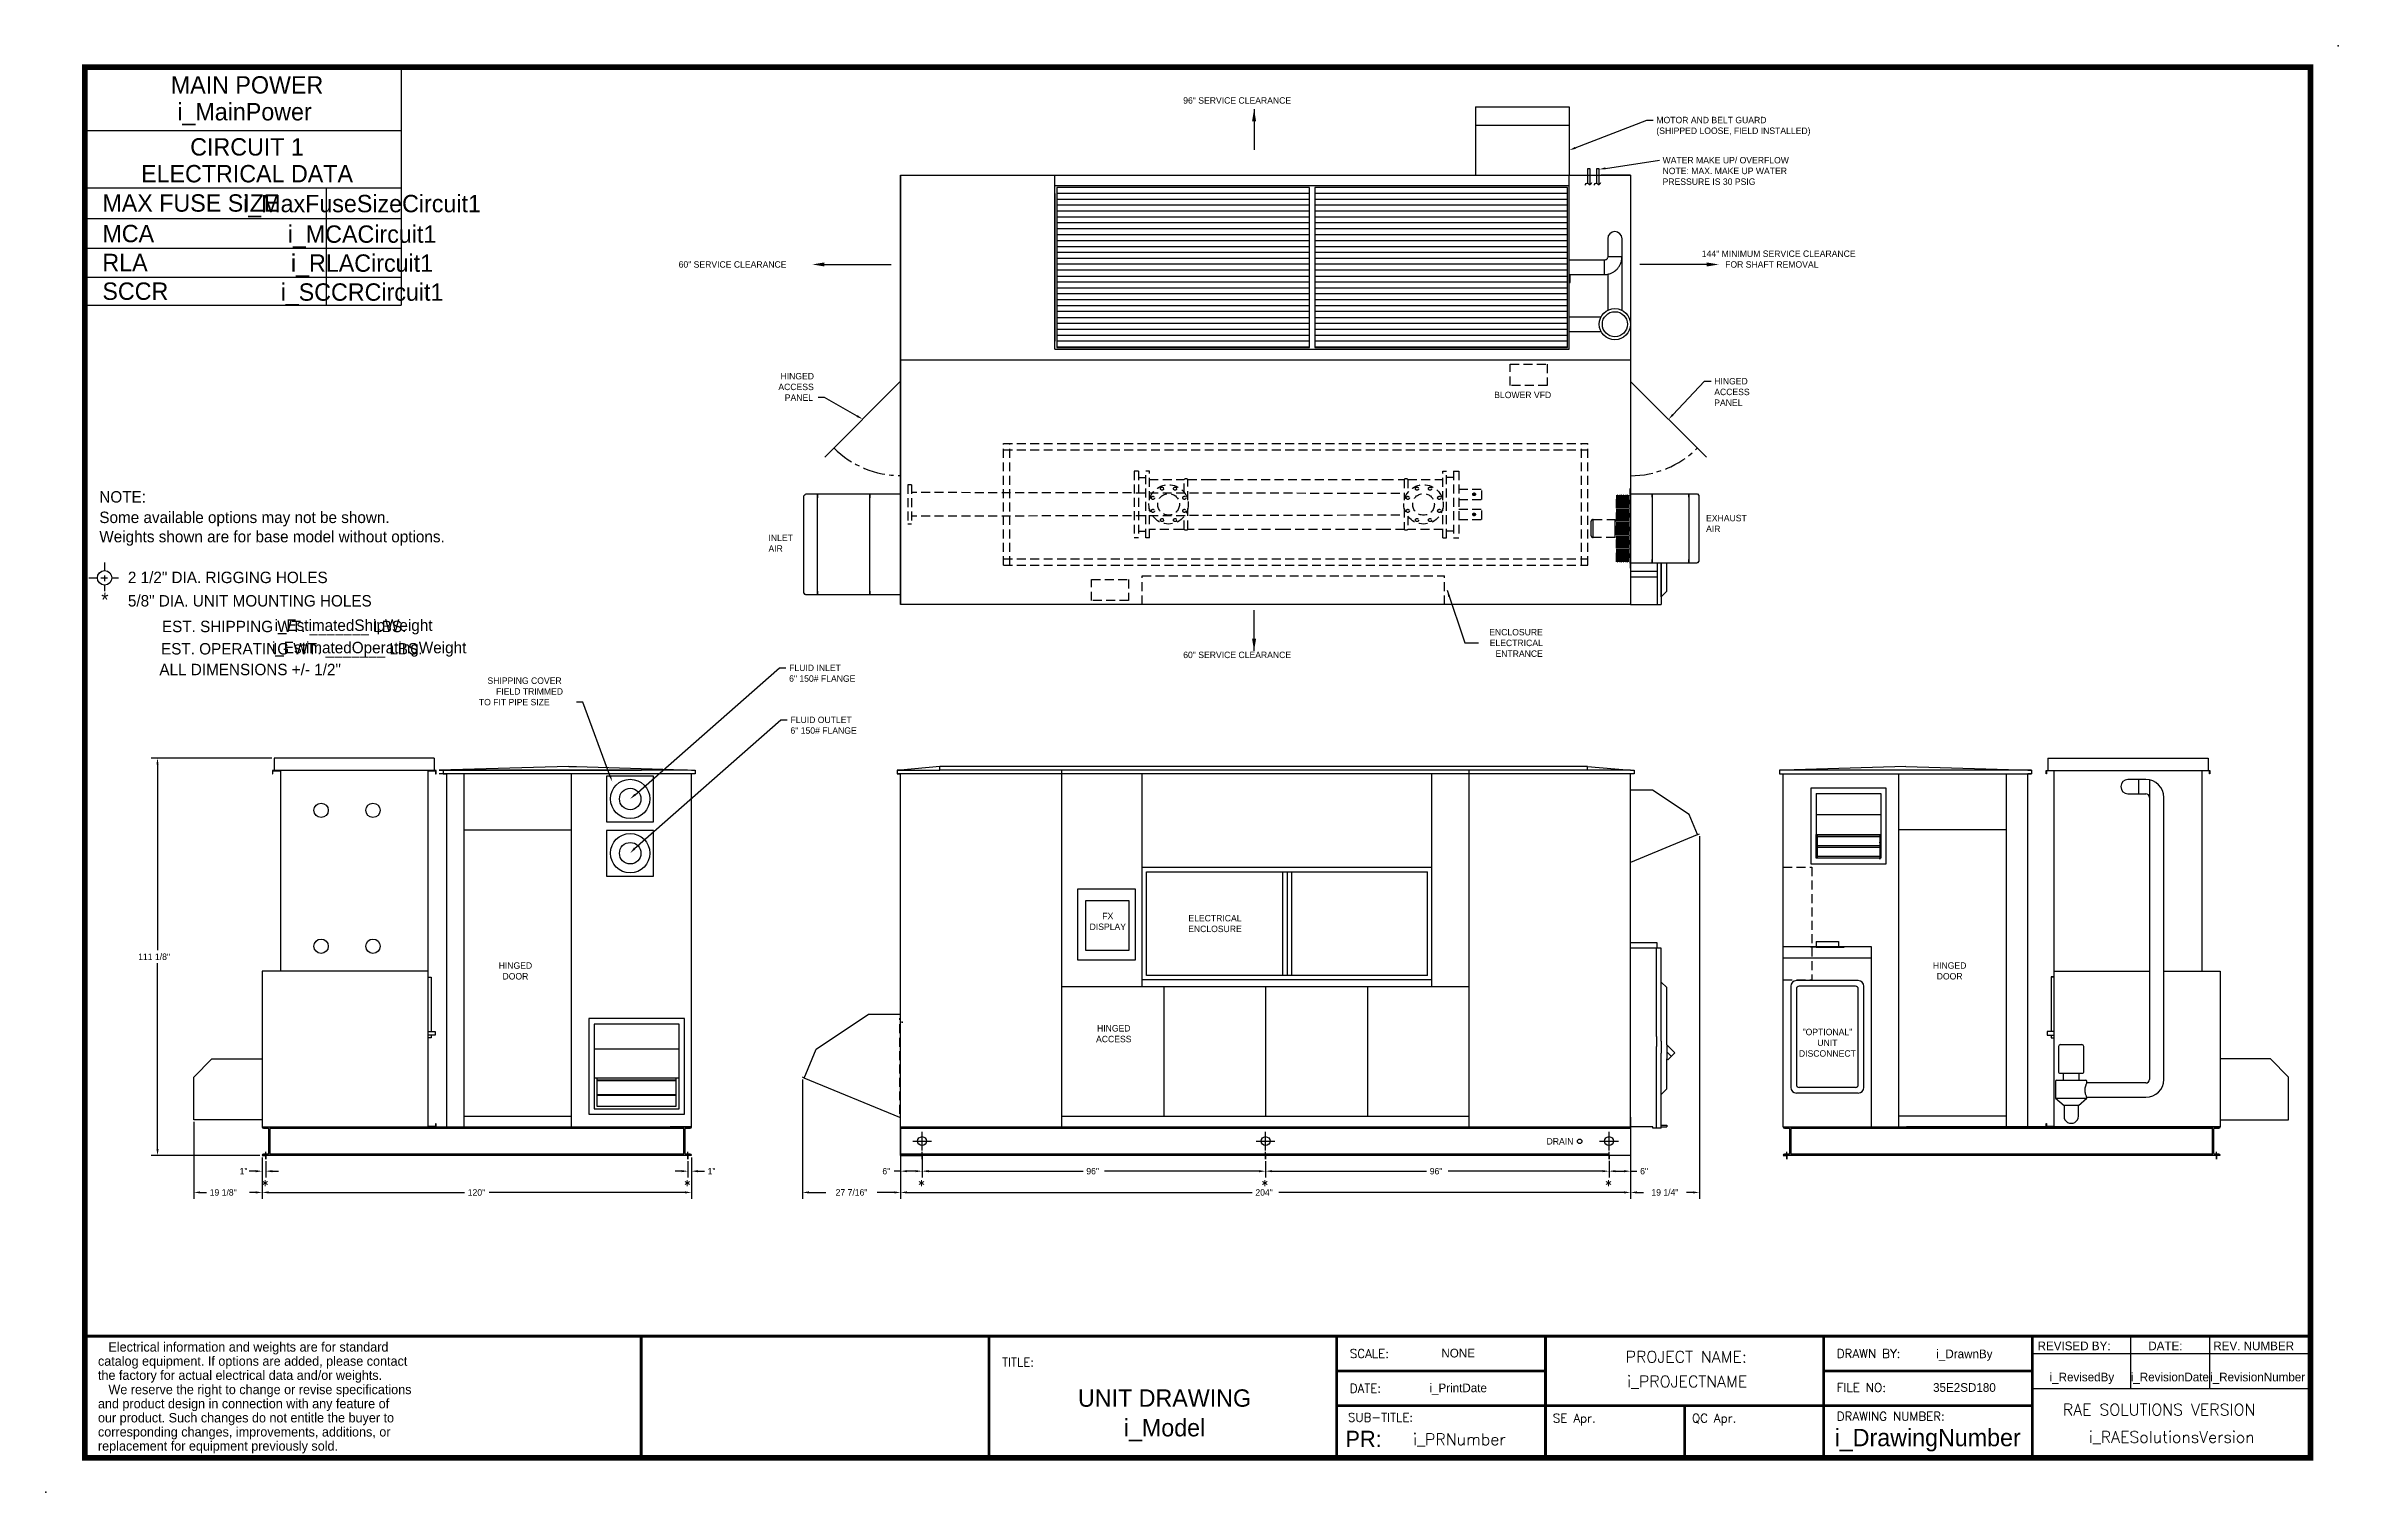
# Model space of a CAD drawing. Header units: inches. Extents: x -268 to 373, y -127 to 277.
import ezdxf
from ezdxf.enums import TextEntityAlignment as Align

# ---------------------------------------------------------------- set-up
doc = ezdxf.new("R2010")
doc.units = ezdxf.units.IN
doc.header["$MEASUREMENT"] = 0
doc.linetypes.add('CENTER', pattern=[2, 1.25, -0.25, 0.25, -0.25])
doc.linetypes.add('HIDDEN', pattern=[0.375, 0.25, -0.125])
doc.layers.get('0').update_dxf_attribs({"color": 10})
doc.layers.get('Defpoints').update_dxf_attribs({"color": 10})
doc.layers.add('C1E', color=1, linetype='Continuous')
doc.styles.add('ROMANS', font='romans.shx', dxfattribs={"height": 0.125})
doc.styles.add('SIMPLEX', font='SIMPLEX')
doc.dimstyles.get("Standard").update_dxf_attribs({"dimscale": 10, "dimtxt": 0.18, "dimasz": 0.18, "dimexe": 0.18, "dimexo": 0.0625, "dimgap": 0.09, "dimtad": 0, "dimtih": 1, "dimtoh": 1, "dimdec": 4, "dimzin": 0, "dimdsep": 46, "dimlunit": 5, "dimtxsty": 'Standard', "dimcen": -0.2, "dimadec": 0, "dimazin": 0, "dimtfac": 1, "dimtdec": 4, "dimtofl": 0, "dimtmove": 0, "dimatfit": 3, "dimfxl": 1, "dimfrac": 2, "dimtolj": 1, "dimtzin": 0, "dimarcsym": 0})

msp = doc.modelspace()

# ---------------------------------------------------------------- texts
at = {"color": 1}
for s, p in [('96" SERVICE CLEARANCE', (50.33525, 260.99347)), ('MOTOR AND BELT GUARD', (182.57809, 255.52213)), ('(SHIPPED LOOSE, FIELD INSTALLED)', (182.57809, 252.52213)), ('WATER MAKE UP/ OVERFLOW', (184.30628, 244.2918)), ('NOTE: MAX. MAKE UP WATER', (184.30628, 241.2918)), ('PRESSURE IS 30 PSIG', (184.30628, 238.2918)), ('144" MINIMUM SERVICE CLEARANCE', (195.26545, 218.14151)), ('60" SERVICE CLEARANCE', (-90.69183, 215.14151)), ('FOR SHAFT REMOVAL', (201.79671, 215.14151)), ('ACCESS', (-62.82037, 180.90334)), ('HINGED', (-62.22037, 183.90334)), ('PANEL', (-61.02037, 177.90334)), ('BLOWER VFD', (137.25544, 178.66377)), ('ACCESS', (198.74512, 179.49834)), ('HINGED', (198.74512, 182.49834)), ('PANEL', (198.74512, 176.49834)), ('FLUID INLET', (-59.80679, 102.3598)), ('60" SERVICE CLEARANCE', (50.33525, 105.98006)), ('SHIPPING COVER', (-144.11991, 98.77153)), ('FIELD TRIMMED', (-141.71991, 95.77153)), ('6" 150# FLANGE', (-59.80679, 99.3598)), ('TO FIT PIPE SIZE', (-146.51991, 92.77153)), ('6" 150# FLANGE', (-59.43089, 84.81608)), ('FLUID OUTLET', (-59.43089, 87.81608)), ('111 1/8"', (-241.73265, 21.59008)), ('1"', (-213.38005, -38.36802)), ('1"', (-82.58005, -38.36802)), ('6"', (-33.752, -38.36802)), ('96"', (23.248, -38.36802)), ('96"', (119.248, -38.36802)), ('6"', (178.048, -38.36802)), ('19 1/8"', (-221.75055, -44.30749)), ('120"', (-149.63005, -44.30749)), ('204"', (70.498, -44.30749))]:
    msp.add_text(s, height=1.8, dxfattribs=at).set_placement(p)
at = {"lineweight": 30}
for s, height, p in [('NOTE:', 3.19127, (-252.59541, 149.46915)), ('Weights shown are for base model without options.', 3.1912704, (-252.59541, 138.36054)), ('Some available options may not be shown.', 3.1912704, (-252.59541, 143.74127)), ('2 1/2" DIA. RIGGING HOLES', 3.1912704, (-244.60614, 126.95013)), ('5/8" DIA. UNIT MOUNTING HOLES', 3.1912704, (-244.60614, 120.40437)), ('catalog equipment. If options are added, please contact', 2.63169, (-252.9809, -91.86972)), ('   Electrical information and weights are for standard', 2.63169, (-252.9809, -87.92218)), ('REVISED BY:', 2.43, (289.10806, -87.5214)), ('DATE:', 2.43, (320.05242, -87.5214)), ('REV. NUMBER', 2.43, (338.2243, -87.5214)), ('the factory for actual electrical data and/or weights.', 2.63169, (-252.9809, -95.81725)), ('and product design in connection with any feature of', 2.63169, (-252.9809, -103.7621)), ('   We reserve the right to change or revise specifications', 2.63169, (-252.9809, -99.81457)), ('our product. Such changes do not entitle the buyer to', 2.63169, (-252.9809, -107.70964)), ('corresponding changes, improvements, additions, or ', 2.63169, (-252.9809, -111.65717)), ('replacement for equipment previously sold.', 2.63169, (-252.9809, -115.60471))]:
    msp.add_text(s, height=height, dxfattribs=at).set_placement(p)
for s, height, p in [('*', 3.92745, (-251.04587, 120.34911)), ('EST. SHIPPING WT. _______ LBS.', 3.1912704, (-200.94708, 113.23301)), ('i_EstimatedShipWeight', 3.1949329, (-181.55038, 113.58163)), ('EST. OPERATING WT. _______ LBS.', 3.1912704, (-198.82804, 106.99068)), ('i_EstimatedOperatingWeight', 3.1912704, (-177.18373, 107.33929)), ('ALL DIMENSIONS +/- 1/2"', 3.1912704, (-210.44824, 101.19908)), ('NONE', 2.43, (127.17926, -89.55057)), ('i_DrawnBy', 2.43, (268.66569, -89.75902)), ('i_RevisedBy', 2.43, (301.49195, -96.23464)), ('i_RevisionDate', 2.43, (326.07858, -96.23464)), ('i_RevisionNumber', 2.43, (350.61795, -96.23464)), ('UNIT DRAWING', 4.86, (45.10872, -103.32917)), ('i_PrintDate', 2.43, (127.17926, -99.27057)), ('35E2SD180', 2.43, (268.66569, -99.1607)), ('i_Model', 4.86, (45.10872, -111.61232)), ('i_DrawingNumber', 4.86, (258.40064, -114.3722))]:
    msp.add_text(s, height=height, dxfattribs=at).set_placement(p, align=Align.CENTER)
at = {"color": 1, "style": 'ROMANS'}
for p in [(-207.29023, -42.92629), (-89.29023, -42.92629), (-23.86218, -42.92629), (72.13782, -42.92629), (168.13782, -42.92629)]:
    msp.add_text('*', height=2.99066, dxfattribs=at).set_placement(p)
at = {"lineweight": 30, "style": 'SIMPLEX'}
for s, height, p in [('TITLE:', 2.43, (-0.30555, -92.10895)), ('SCALE:', 2.43, (96.89445, -89.67895)), ('DRAWN BY:', 2.43, (232.97445, -89.67895)), ('DATE:', 2.43, (96.89445, -99.39895)), ('FILE NO:', 2.43, (232.97445, -99.16402)), ('SUB-TITLE:', 2.43, (96.36788, -107.51545)), ('SE Apr.', 2.43, (153.6356, -107.74128)), ('QC Apr.', 2.43, (192.5156, -107.74128)), ('DRAWING NUMBER:', 2.43, (232.97445, -107.22038)), ('RAE SOLUTIONS VERSION', 3.22704, (296.16877, -105.75101))]:
    msp.add_text(s, height=height, dxfattribs=at).set_placement(p)
for s, p in [('PROJECT NAME:', (190.93754, -90.97474)), ('i_PROJECTNAME', (191.18292, -97.88195)), ('i_PRNumber', (127.52011, -114.04375)), ('i_RAESolutionsVersion', (326.60966, -113.41877))]:
    msp.add_text(s, height=3.22704, dxfattribs=at).set_placement(p, align=Align.CENTER)
at = {"lineweight": 30}
msp.add_text('PR:', height=4.55625, dxfattribs=at).set_placement((105.81497, -114.60523), align=Align.RIGHT)
at = {"color": 1, "ltscale": 5, "char_height": 1.8}
for s, insert, attachment_point in [('EXHAUST\\PAIR', (196.46324, 146.03233), 1), ('INLET\\PAIR', (-65.57982, 140.50245), 1), ('ENCLOSURE\\PELECTRICAL\\PENTRANCE', (150.83991, 106.30064), 9), ('FX\\PDISPLAY', (29.25508, 32.3551), 5), ('ELECTRICAL\\PENCLOSURE', (59.20438, 31.75816), 5), ('HINGED\\PDOOR', (-136.30411, 18.5075), 5), ('HINGED\\PDOOR', (264.53225, 18.51783), 5), ('HINGED\\PACCESS', (30.92332, 0.96278), 5), ('"OPTIONAL"\\PUNIT\\PDISCONNECT', (230.37069, 2.34589), 2), ('DRAIN', (159.37191, -30.01383), 9)]:
    msp.add_mtext(s, dxfattribs=dict(at, insert=insert, attachment_point=attachment_point))
at = {"layer": 'C1E', "lineweight": 30}
for s, p in [('MAIN POWER', (-211.31109, 263.80934)), ('i_MainPower', (-212.0207, 256.31818)), ('CIRCUIT 1', (-211.31109, 246.48514)), ('ELECTRICAL DATA', (-211.31109, 238.99399)), ('i_MaxFuseSizeCircuit1', (-179.17854, 230.62987)), ('i_MCACircuit1', (-179.17854, 222.09405)), ('i_RLACircuit1', (-179.17854, 213.99405)), ('i_SCCRCircuit1', (-179.17854, 205.89405))]:
    msp.add_text(s, height=4.86, dxfattribs=at).set_placement(p, align=Align.CENTER)
for s, p in [('MAX FUSE SIZE', (-251.73749, 230.79376)), ('MCA', (-251.73749, 222.25794)), ('RLA', (-251.73749, 214.15794)), ('SCCR', (-251.73749, 206.14229))]:
    msp.add_text(s, height=4.86, dxfattribs=at).set_placement(p)

# ---------------------------------------------------------------- blocks, each defined once
blk = doc.blocks.new('*D17')
at = {"color": 0, "lineweight": -2, "ltscale": 5}
for p, q in [((194.58, 56.23), (194.58, -45.21)), ((175.35, -22.34), (175.35, -45.21)), ((177.15, -43.41), (178.96, -43.41)), ((192.78, -43.41), (190.96, -43.41))]:
    blk.add_line(p, q, dxfattribs=at)
at = {"color": 0, "ltscale": 5}
for points in [[(177.15, -43.11), (177.15, -43.71), (175.35, -43.41)], [(192.78, -43.11), (192.78, -43.71), (194.58, -43.41)]]:
    blk.add_solid(points, dxfattribs=at)
at = {"layer": 'Defpoints', "color": 0, "ltscale": 5}
for p in [(194.58, 56.85), (175.35, -21.71), (175.35, -43.41)]:
    blk.add_point(p, dxfattribs=at)
at = {"color": 0, "ltscale": 5, "insert": (184.96, -43.41), "char_height": 1.8, "attachment_point": 5}
blk.add_mtext('\\A1;19 1/4"', dxfattribs=at)
blk = doc.blocks.new('*D18')
at = {"color": 0, "lineweight": -2, "ltscale": 5}
for p, q in [((-56.09, -11.84), (-56.09, -45.21)), ((-28.65, -25.69), (-28.65, -45.21)), ((-54.29, -43.41), (-49.57, -43.41)), ((-30.45, -43.41), (-35.17, -43.41))]:
    blk.add_line(p, q, dxfattribs=at)
at = {"color": 0, "ltscale": 5}
for points in [[(-54.29, -43.11), (-54.29, -43.71), (-56.09, -43.41)], [(-30.45, -43.11), (-30.45, -43.71), (-28.65, -43.41)]]:
    blk.add_solid(points, dxfattribs=at)
at = {"layer": 'Defpoints', "color": 0, "ltscale": 5}
for p in [(-56.09, -11.21), (-28.65, -25.06), (-28.65, -43.41)]:
    blk.add_point(p, dxfattribs=at)
at = {"color": 0, "ltscale": 5, "insert": (-42.37, -43.41), "char_height": 1.8, "attachment_point": 5}
blk.add_mtext('\\A1;27 7/16"', dxfattribs=at)

# ---------------------------------------------------------------- dimensions: what is measured, and where the dimension line sits
at = {"ltscale": 5}
for base, p1, p2, picture, middle in [((175.348, -43.40749), (194.581, 56.8519), (175.348, -21.71042), '*D17', (184.9645, -43.40749)), ((-28.652, -43.40749), (-56.09394, -11.21126), (-28.652, -25.06442), '*D18', (-42.37297, -43.40749))]:
    dim = msp.add_linear_dim(base=base, p1=p1, p2=p2, dimstyle='Standard', override={"dimpost": '"'}, dxfattribs=at)
    dim.commit()
    dim.dimension.update_dxf_attribs({"geometry": picture, "text_midpoint": middle})

# ---------------------------------------------------------------- linework, layer by layer
at = {"color": 1, "ltscale": 5}
for p, q in [((70.13859, 259.41371), (70.13859, 248.13128)), ((159.91586, 248.63406), (179.87809, 256.42213)), ((179.87809, 256.42213), (181.67809, 256.42213)), ((168.32813, 242.90366), (183.40628, 245.1918)), ((-28.652, 120.96283), (-28.652, 240.96283)), ((-28.652, 240.96283), (175.348, 240.96283)), ((-28.652, 240.96283), (-28.652, 120.96283)), ((164.02692, 242.74144), (163.29535, 242.74144)), ((163.29535, 242.74144), (163.29535, 238.80985)), ((164.02692, 238.44344), (164.02692, 242.74144)), ((164.02692, 240.96283), (165.8197, 240.96283)), ((166.55127, 242.74144), (165.8197, 242.74144)), ((165.8197, 242.74144), (165.8197, 238.80985)), ((166.55127, 238.44344), (166.55127, 242.74144)), ((175.348, 240.96283), (167.098, 240.96283)), ((175.348, 240.96283), (175.348, 120.96283)), ((-51.52848, 216.04151), (-31.25479, 216.04151)), ((198.22448, 216.04151), (177.9508, 216.04151)), ((-28.652, 189.33783), (175.348, 189.33783)), ((-28.652, 183.38872), (-49.8652, 162.17552)), ((175.348, 183.33783), (196.56121, 162.12463)), ((187.19157, 174.03887), (196.04512, 183.39834)), ((196.04512, 183.39834), (197.84512, 183.39834)), ((-49.92037, 178.80334), (-51.72037, 178.80334)), ((-40.82593, 173.66726), (-49.92037, 178.80334)), ((-55.71894, 151.31791), (-55.31567, 151.75441)), ((-55.71894, 124.19091), (-55.71894, 151.31791)), ((-55.31567, 151.75441), (-55.25884, 151.75441)), ((-28.528, 151.81691), (-55.20018, 151.81691)), ((-51.89063, 124.69191), (-51.89063, 150.81691)), ((-51.89026, 124.69191), (-51.89026, 150.81691)), ((-51.84176, 151.75341), (-51.84176, 150.81691)), ((-51.84139, 151.75341), (-51.84176, 151.75341)), ((-51.84176, 150.81691), (-51.84139, 150.81691)), ((-51.84139, 150.81691), (-51.84139, 151.75341)), ((-37.2618, 124.69191), (-37.2618, 150.81691)), ((-37.26125, 124.69191), (-37.26125, 150.81691)), ((-37.24345, 151.75341), (-37.24345, 150.81691)), ((-37.24289, 151.75341), (-37.24289, 151.75441)), ((-37.24289, 150.81691), (-37.24289, 151.75341)), ((175.29175, 151.93766), (175.29175, 153.37416)), ((175.29175, 153.37416), (175.35425, 153.37416)), ((175.35425, 151.93766), (175.29175, 151.93766)), ((175.29175, 151.93766), (175.29175, 132.56066)), ((175.35425, 151.93766), (175.35425, 153.37416)), ((175.35525, 153.37416), (175.35525, 151.93666)), ((175.35525, 151.93666), (175.35525, 151.87416)), ((175.35525, 151.87416), (193.9435, 151.87416)), ((175.35525, 151.87316), (181.41587, 151.87316)), ((181.41587, 151.87316), (181.41587, 151.87416)), ((181.41587, 150.93666), (181.41587, 151.87316)), ((181.41642, 151.87316), (191.60045, 151.87316)), ((181.41642, 151.87316), (181.41642, 150.93666)), ((181.43422, 150.93666), (181.43422, 133.56166)), ((181.43478, 150.93666), (181.43478, 133.56166)), ((191.60045, 150.93666), (191.60045, 151.87316)), ((191.60045, 151.87316), (191.60082, 151.87316)), ((191.60082, 150.93666), (191.60045, 150.93666)), ((191.60082, 151.87316), (193.94442, 151.87316)), ((191.60082, 151.87316), (191.60082, 150.93666)), ((191.64933, 150.93666), (191.64933, 133.56166)), ((191.64969, 150.93666), (191.64969, 133.56166)), ((193.94442, 151.87316), (194.00216, 151.87316)), ((194.00215, 151.87416), (194.05898, 151.87416)), ((194.05898, 151.87416), (194.46225, 151.43766)), ((194.46225, 151.43766), (194.46225, 133.06066)), ((175.35425, 132.56066), (175.29175, 132.56066)), ((175.29175, 132.56066), (175.29175, 131.12416)), ((175.29175, 131.12416), (175.35425, 131.12416)), ((175.35425, 132.56066), (175.35425, 131.12416)), ((175.35525, 132.62516), (181.41587, 132.62516)), ((175.35525, 132.56166), (175.35525, 132.62416)), ((175.35525, 132.62416), (193.9435, 132.62416)), ((175.35525, 132.56166), (175.35525, 131.12416)), ((181.41587, 133.56166), (181.41587, 132.62516)), ((181.41587, 132.62516), (181.41587, 132.62416)), ((181.41642, 132.62516), (181.41642, 133.56166)), ((181.41642, 132.62516), (191.60045, 132.62516)), ((191.60045, 133.56166), (191.60045, 132.62516)), ((191.60082, 133.56166), (191.60045, 133.56166)), ((191.60045, 132.62516), (191.60082, 132.62516)), ((191.60082, 132.62516), (191.60082, 133.56166)), ((191.60082, 132.62516), (193.94442, 132.62516)), ((193.94442, 132.62516), (194.00216, 132.62516)), ((194.05898, 132.62416), (194.00215, 132.62416)), ((194.46225, 133.06066), (194.05898, 132.62416)), ((-55.31567, 123.75441), (-55.71894, 124.19091)), ((-55.25884, 123.75441), (-55.31567, 123.75441)), ((-55.20111, 123.75541), (-55.25885, 123.75541)), ((-55.20018, 123.69191), (-55.20018, 123.75441)), ((-28.528, 123.69191), (-55.20018, 123.69191)), ((-51.84176, 123.75541), (-51.84176, 124.69191)), ((-51.84176, 124.69191), (-51.84139, 124.69191)), ((-51.84139, 123.75541), (-51.84176, 123.75541)), ((-51.84139, 124.69191), (-51.84139, 123.75541)), ((-37.24345, 123.75541), (-37.24345, 124.69191)), ((-37.24289, 124.69191), (-37.24289, 123.75541)), ((-37.24289, 123.75541), (-37.24289, 123.75441)), ((175.348, 120.96283), (-28.652, 120.96283)), ((70.13859, 108.05938), (70.13859, 119.34182)), ((-102.87842, 67.79237), (-62.50679, 103.2598)), ((-62.50679, 103.2598), (-60.70679, 103.2598)), ((-117.41991, 93.67153), (-119.21991, 93.67153)), ((-109.87675, 73.14475), (-117.41991, 93.67153)), ((-102.9937, 52.737), (-62.13089, 88.71608)), ((-62.13089, 88.71608), (-60.33089, 88.71608)), ((-204.34605, 78.04458), (-238.13265, 78.04458)), ((-236.33265, 76.24458), (-236.33265, 24.29008)), ((-121.39255, 75.66458), (-157.58005, 74.66458)), ((-157.58005, 74.66458), (-101.05072, 74.66458)), ((-88.20505, 74.66458), (-157.58005, 74.66458)), ((-86.08005, 73.66458), (-157.58005, 73.66458)), ((-155.45505, 74.66458), (-156.45505, 74.66458)), ((-156.45505, 74.66458), (-156.45505, 73.66458)), ((-156.45505, 73.66458), (-155.45505, 73.66458)), ((-155.45505, -25.06442), (-155.45505, 73.66458)), ((-150.62242, -25.06442), (-150.62242, 73.66458)), ((-121.39255, 75.66458), (-119.26755, 75.66458)), ((-120.62242, -25.06442), (-120.62242, 73.66458)), ((-119.26755, 75.66458), (-86.08005, 74.66458)), ((-97.67582, 72.97507), (-110.83037, 72.97507)), ((-110.83037, 72.97507), (-110.83037, 60.21074)), ((-97.67582, 60.21074), (-97.67582, 72.97507)), ((-87.08005, 74.66458), (-86.08005, 74.66458)), ((-87.08005, -25.06442), (-87.08005, 73.66458)), ((-86.08005, 74.66458), (-86.08005, 73.66458)), ((-28.652, 74.66458), (-29.652, 74.66458)), ((-29.652, 74.66458), (-29.652, 73.66458)), ((-29.652, 74.66458), (-17.652, 74.66458)), ((-29.652, 73.66458), (-28.652, 73.66458)), ((176.348, 73.66458), (-29.652, 73.66458)), ((-17.652, 75.66458), (-28.652, 74.66458)), ((-28.652, -25.06442), (-28.652, 73.66458)), ((-17.652, 74.66458), (-17.652, 75.66458)), ((163.348, 75.66458), (-17.652, 75.66458)), ((163.348, 74.66458), (-17.652, 74.66458)), ((16.4427, -25.06442), (16.4427, 74.56058)), ((38.848, 14.12865), (38.848, 73.66458)), ((119.848, 14.12865), (119.848, 73.66458)), ((130.2533, -25.06442), (130.2533, 74.56058)), ((163.348, 74.66458), (163.348, 75.66458)), ((163.348, 75.66458), (175.348, 74.66458)), ((175.348, 74.66458), (163.348, 74.66458)), ((175.348, 74.66458), (176.348, 74.66458)), ((175.348, -25.06442), (175.348, 73.66458)), ((176.348, 74.66458), (176.348, 73.66458)), ((218.00616, 74.66458), (217.00616, 74.66458)), ((217.00616, 74.66458), (217.00616, 73.66458)), ((217.00616, 73.66458), (218.00616, 73.66458)), ((252.31866, 75.66458), (218.00616, 74.66458)), ((287.38116, 74.66458), (218.00616, 74.66458)), ((218.00616, -25.06442), (218.00616, 73.66458)), ((218.00616, 73.66458), (287.38116, 73.66458)), ((250.38116, -25.06442), (250.38116, 73.66458)), ((252.31866, 75.66458), (287.38116, 74.66458)), ((280.38116, -25.06442), (280.38116, 73.66458)), ((286.38116, 74.66458), (287.38116, 74.66458)), ((286.38116, -25.06442), (286.38116, 73.66458)), ((287.38116, 73.66458), (286.38116, 73.66458)), ((287.38116, 74.66458), (287.38116, 73.66458)), ((181.53462, 69.09771), (175.474, 69.09771)), ((191.71865, 62.29296), (181.53462, 69.09771)), ((-150.62242, 57.93558), (-120.62242, 57.93558)), ((-110.83037, 60.21074), (-97.67582, 60.21074)), ((-97.67582, 57.8001), (-110.83037, 57.8001)), ((-110.83037, 57.8001), (-110.83037, 45.03577)), ((-97.67582, 45.03577), (-97.67582, 57.8001)), ((194.06225, 56.63502), (191.71865, 62.29296)), ((280.38116, 57.93558), (250.38116, 57.93558)), ((175.4105, 48.90921), (194.06225, 56.63502)), ((194.17773, 56.68485), (194.581, 56.8519)), ((-155.45505, -25.06442), (-155.45505, 51.06058)), ((-110.83037, 45.03577), (-97.67582, 45.03577)), ((38.848, 47.50816), (119.848, 47.50816)), ((40.098, 17.25816), (40.098, 46.25816)), ((40.098, 46.25816), (118.598, 46.25816)), ((78.098, 46.25816), (78.098, 17.25816)), ((79.348, 46.25816), (79.348, 17.25816)), ((80.598, 46.25816), (80.598, 17.25816)), ((118.598, 17.25816), (118.598, 46.25816)), ((-236.33265, -31.26442), (-236.33265, 20.69008)), ((16.4427, 14.12865), (130.2533, 14.12865)), ((119.848, 16.00816), (38.848, 16.00816)), ((118.598, 17.25816), (40.098, 17.25816)), ((-52.21584, -3.31795), (-37.61789, 6.43608)), ((-37.61789, 6.43608), (-28.903, 6.43608)), ((-55.57518, -11.42814), (-52.21584, -3.31795)), ((-55.69067, -11.3783), (-56.09394, -11.21126)), ((-55.63385, -11.40384), (-55.57518, -11.42814)), ((-28.903, -22.47612), (-55.57518, -11.42814)), ((-226.22105, -23.7156), (-226.22105, -45.20749)), ((-207.08005, -25.06442), (-87.08005, -25.06442)), ((-207.08005, -25.06442), (-207.08005, -25.06442)), ((-206.70505, -25.43942), (-205.58005, -25.43942)), ((-204.83005, -33.06442), (-204.83005, -25.06442)), ((-204.83005, -25.43942), (-89.33005, -25.43942)), ((-160.58005, -25.06442), (-157.58005, -25.06442)), ((-157.58005, -25.06442), (-151.58005, -25.06442)), ((-150.62242, -22.06442), (-120.62242, -22.06442)), ((-87.08005, -25.06442), (-93.08005, -25.06442)), ((-89.33005, -25.06442), (-89.33005, -33.06442)), ((-88.58005, -25.43942), (-87.45505, -25.43942)), ((-87.08005, -25.06442), (-87.08005, -25.06442)), ((-28.652, -25.06442), (175.348, -25.06442)), ((-28.652, -33.06442), (-28.652, -25.06442)), ((-28.652, -25.43942), (175.348, -25.43942)), ((16.4427, -22.06442), (130.2533, -22.06442)), ((175.348, -25.06442), (175.348, -33.06442)), ((218.00616, -25.06442), (218.00616, -25.06442)), ((218.00616, -25.06442), (340.13116, -25.06442)), ((218.38116, -25.43942), (219.50616, -25.43942)), ((220.25616, -33.06442), (220.25616, -25.06442)), ((220.25616, -25.43942), (337.88116, -25.43942)), ((280.38116, -22.06442), (250.38116, -22.06442)), ((282.50616, -25.06442), (252.50616, -25.06442)), ((288.50616, -25.06442), (282.50616, -25.06442)), ((291.50616, -25.06442), (288.50616, -25.06442)), ((291.50616, -25.06442), (288.50616, -25.06442)), ((337.88116, -25.06442), (337.88116, -33.06442)), ((338.63116, -25.43942), (339.75616, -25.43942)), ((340.13116, -25.06442), (340.13116, -25.06442)), ((-205.20505, -32.31442), (-205.20505, -25.81442)), ((-88.95505, -25.81442), (-88.95505, -32.31442)), ((219.88116, -32.31442), (219.88116, -25.81442)), ((338.25616, -25.81442), (338.25616, -32.31442)), ((-207.70505, -33.06442), (-238.13265, -33.06442)), ((-208.88005, -37.46802), (-210.68005, -37.46802)), ((-87.08005, -33.06442), (-207.08005, -33.06442)), ((-207.08005, -33.06442), (-207.08005, -33.06442)), ((-207.08005, -33.06442), (-206.08005, -33.06442)), ((-207.08005, -33.68942), (-207.08005, -39.26802)), ((-207.08005, -34.31442), (-207.08005, -45.20749)), ((-207.08005, -34.31442), (-207.08005, -45.20749)), ((-205.58005, -32.68942), (-206.70505, -32.68942)), ((-206.08005, -34.06442), (-206.08005, -32.06442)), ((-206.08005, -33.06442), (-206.08005, -34.06442)), ((-206.08005, -34.68942), (-206.08005, -39.26802)), ((-89.33005, -32.68942), (-204.83005, -32.68942)), ((-204.28005, -37.46802), (-202.48005, -37.46802)), ((-89.88005, -37.46802), (-91.68005, -37.46802)), ((-87.45505, -32.68942), (-88.58005, -32.68942)), ((-88.08005, -34.06442), (-88.08005, -32.06442)), ((-87.08005, -33.06442), (-88.08005, -33.06442)), ((-88.08005, -33.06442), (-88.08005, -34.06442)), ((-88.08005, -34.68942), (-88.08005, -39.26802)), ((-87.08005, -33.06442), (-87.08005, -33.06442)), ((-87.08005, -33.68942), (-87.08005, -39.26802)), ((-87.08005, -34.31442), (-87.08005, -45.20749)), ((-85.28005, -37.46802), (-83.48005, -37.46802)), ((-28.652, -37.46802), (-30.452, -37.46802)), ((169.348, -32.68942), (-28.652, -32.68942)), ((169.348, -33.06442), (-28.652, -33.06442)), ((-28.652, -33.06442), (-22.652, -33.06442)), ((-28.652, -33.68942), (-28.652, -45.20749)), ((-28.652, -34.31442), (-28.652, -39.26802)), ((-24.452, -37.46802), (-26.852, -37.46802)), ((-22.652, -34.06442), (-22.652, -32.06442)), ((-22.652, -33.06442), (-22.652, -34.06442)), ((-22.652, -33.31442), (-22.652, -39.26802)), ((-22.652, -33.68942), (-22.652, -39.26802)), ((-20.852, -37.46802), (22.348, -37.46802)), ((71.548, -37.46802), (28.348, -37.46802)), ((73.348, -34.06442), (73.348, -32.06442)), ((73.348, -33.06442), (73.348, -34.06442)), ((73.348, -34.68942), (73.348, -39.26802)), ((73.348, -35.31442), (73.348, -39.26802)), ((75.148, -37.46802), (118.348, -37.46802)), ((167.548, -37.46802), (124.348, -37.46802)), ((169.348, -34.06442), (169.348, -32.06442)), ((175.348, -33.06442), (169.348, -33.06442)), ((169.348, -33.06442), (169.348, -34.06442)), ((169.348, -34.54519), (169.348, -39.26802)), ((169.348, -35.31442), (169.348, -39.26802)), ((171.148, -37.46802), (173.548, -37.46802)), ((175.348, -33.68942), (175.348, -39.26802)), ((175.348, -34.31442), (175.348, -45.20749)), ((175.348, -37.46802), (177.148, -37.46802)), ((340.13116, -33.06442), (218.00616, -33.06442)), ((218.00616, -33.06442), (218.00616, -33.06442)), ((218.00616, -33.06442), (219.00616, -33.06442)), ((219.50616, -32.68942), (218.38116, -32.68942)), ((219.00616, -34.06442), (219.00616, -32.06442)), ((219.00616, -33.06442), (219.00616, -34.06442)), ((337.88116, -32.68942), (220.25616, -32.68942)), ((339.75616, -32.68942), (338.63116, -32.68942)), ((339.13116, -34.06442), (339.13116, -32.06442)), ((340.13116, -33.06442), (339.13116, -33.06442)), ((339.13116, -33.06442), (339.13116, -34.06442)), ((340.13116, -33.06442), (340.13116, -33.06442)), ((-224.42105, -43.40749), (-222.65055, -43.40749)), ((-208.88005, -43.40749), (-210.65055, -43.40749)), ((-205.28005, -43.40749), (-150.53005, -43.40749)), ((-88.88005, -43.40749), (-143.63005, -43.40749)), ((-26.852, -43.40749), (69.598, -43.40749)), ((173.548, -43.40749), (77.098, -43.40749))]:
    msp.add_line(p, q, dxfattribs=at)
at = {"color": 1, "linetype": 'Continuous'}
for p, q in [((131.98896, 260.08783), (131.98896, 254.99683)), ((131.98896, 260.08783), (158.23896, 260.08783)), ((158.23896, 260.08783), (158.23896, 254.99683)), ((131.98896, 254.99683), (158.23896, 254.99683)), ((131.98896, 254.99683), (131.98896, 240.96283)), ((158.23896, 254.99683), (158.23896, 240.96283)), ((14.48896, 240.96283), (158.23896, 240.96283)), ((14.48896, 238.08783), (14.48896, 240.96283)), ((14.48896, 235.83783), (14.48896, 238.08783)), ((14.48896, 238.08783), (158.23896, 238.08783)), ((85.61396, 237.58783), (14.98896, 237.58783)), ((14.98896, 237.58783), (14.98896, 192.83783)), ((85.61396, 237.51769), (14.98896, 237.51769)), ((85.61396, 192.83783), (85.61396, 237.58783)), ((157.73896, 237.58783), (87.11396, 237.58783)), ((87.11396, 237.58783), (87.11396, 192.83783)), ((157.73896, 237.51769), (87.11396, 237.51769)), ((157.73896, 192.83783), (157.73896, 237.58783)), ((158.23896, 238.08783), (158.23896, 240.96283)), ((158.23896, 235.83783), (158.23896, 238.08783)), ((14.50496, 235.83783), (14.48896, 235.83783)), ((14.48896, 194.58783), (14.48896, 235.83783)), ((14.50496, 194.58783), (14.50496, 235.83783)), ((85.61396, 235.91769), (14.98896, 235.91769)), ((85.61396, 234.2288), (14.98896, 234.2288)), ((85.61396, 232.6288), (14.98896, 232.6288)), ((85.61396, 230.93991), (14.98896, 230.93991)), ((157.73896, 235.91769), (87.11396, 235.91769)), ((157.73896, 234.2288), (87.11396, 234.2288)), ((157.73896, 232.6288), (87.11396, 232.6288)), ((157.73896, 230.93991), (87.11396, 230.93991)), ((158.22296, 235.83783), (158.23896, 235.83783)), ((158.22296, 194.58783), (158.22296, 235.83783)), ((158.23896, 194.58783), (158.23896, 235.83783)), ((85.61396, 229.25102), (14.98896, 229.25102)), ((85.61396, 227.65102), (14.98896, 227.65102)), ((85.61396, 225.96214), (14.98896, 225.96214)), ((85.61396, 224.36214), (14.98896, 224.36214)), ((157.73896, 229.25102), (87.11396, 229.25102)), ((157.73896, 227.65102), (87.11396, 227.65102)), ((157.73896, 225.96214), (87.11396, 225.96214)), ((157.73896, 224.36214), (87.11396, 224.36214)), ((85.61396, 222.67325), (14.98896, 222.67325)), ((85.61396, 220.98436), (14.98896, 220.98436)), ((85.61396, 219.38436), (14.98896, 219.38436)), ((157.73896, 222.67325), (87.11396, 222.67325)), ((157.73896, 220.98436), (87.11396, 220.98436)), ((157.73896, 219.38436), (87.11396, 219.38436)), ((168.97296, 223.22874), (168.97296, 220.22874)), ((168.97296, 220.22874), (168.97296, 218.22874)), ((168.97296, 218.22874), (172.97304, 218.22874)), ((172.97296, 220.22874), (172.97296, 223.22874)), ((172.97296, 218.22874), (172.97296, 220.22874)), ((172.97296, 203.22907), (172.97296, 218.22874)), ((85.61396, 217.69547), (14.98896, 217.69547)), ((85.61396, 216.09547), (14.98896, 216.09547)), ((85.61396, 214.40658), (14.98896, 214.40658)), ((85.61396, 212.71769), (14.98896, 212.71769)), ((157.73896, 217.69547), (87.11396, 217.69547)), ((157.73896, 216.09547), (87.11396, 216.09547)), ((157.73896, 214.40658), (87.11396, 214.40658)), ((157.73896, 212.71769), (87.11396, 212.71769)), ((167.98896, 217.21283), (158.23896, 217.21283)), ((158.23896, 213.21283), (167.98896, 213.21283)), ((158.48896, 212.96283), (158.23896, 212.96283)), ((158.48896, 210.96283), (158.48896, 212.96283)), ((167.98896, 217.21283), (167.98896, 213.21275)), ((168.97296, 213.31438), (168.97296, 203.22898)), ((85.61396, 211.11769), (14.98896, 211.11769)), ((85.61396, 209.4288), (14.98896, 209.4288)), ((85.61396, 207.8288), (14.98896, 207.8288)), ((85.61396, 206.13991), (14.98896, 206.13991)), ((157.73896, 211.11769), (87.11396, 211.11769)), ((157.73896, 209.4288), (87.11396, 209.4288)), ((157.73896, 207.8288), (87.11396, 207.8288)), ((157.73896, 206.13991), (87.11396, 206.13991)), ((158.23896, 210.96283), (158.48896, 210.96283)), ((85.61396, 204.45102), (14.98896, 204.45102)), ((85.61396, 202.85102), (14.98896, 202.85102)), ((85.61396, 201.16214), (14.98896, 201.16214)), ((85.61396, 199.56214), (14.98896, 199.56214)), ((157.73896, 204.45102), (87.11396, 204.45102)), ((157.73896, 202.85102), (87.11396, 202.85102)), ((157.73896, 201.16214), (87.11396, 201.16214)), ((157.73896, 199.56214), (87.11396, 199.56214)), ((167.08191, 201.33783), (158.23896, 201.33783)), ((14.50496, 194.58783), (14.48896, 194.58783)), ((14.48896, 192.33783), (14.48896, 194.58783)), ((14.48896, 192.33783), (158.23896, 192.33783)), ((85.61396, 197.87325), (14.98896, 197.87325)), ((85.61396, 196.18436), (14.98896, 196.18436)), ((85.61396, 194.58436), (14.98896, 194.58436)), ((85.61396, 192.89547), (14.98896, 192.89547)), ((14.98896, 192.83783), (85.61396, 192.83783)), ((157.73896, 197.87325), (87.11396, 197.87325)), ((157.73896, 196.18436), (87.11396, 196.18436)), ((157.73896, 194.58436), (87.11396, 194.58436)), ((157.73896, 192.89547), (87.11396, 192.89547)), ((87.11396, 192.83783), (157.73896, 192.83783)), ((158.22296, 194.58783), (158.23896, 194.58783)), ((158.23896, 197.33783), (167.08191, 197.33783)), ((158.23896, 192.33783), (158.23896, 194.58783)), ((-158.97105, 78.04458), (-203.72105, 78.04458)), ((-203.72105, 78.04458), (-203.72105, 74.54458)), ((-158.97105, 78.04458), (-158.97105, 74.54458)), ((292.00616, 78.04458), (336.75616, 78.04458)), ((292.00616, 78.04458), (292.00616, 74.54458)), ((292.00616, 78.04458), (336.75616, 78.04458)), ((292.00616, 78.04458), (292.00616, 74.54458)), ((336.75616, 78.04458), (336.75616, 74.54458)), ((336.75616, 78.04458), (336.75616, 74.54458)), ((-204.22105, 74.54458), (-204.22105, 73.66458)), ((-201.97105, 74.54458), (-204.22105, 74.54458)), ((-204.22105, 73.66458), (-204.09605, 73.66458)), ((-204.09605, 74.41958), (-201.97105, 74.41958)), ((-204.09605, 73.66458), (-204.09605, 74.41958)), ((-201.97105, 74.54458), (-201.97105, 74.52858)), ((-158.97105, 74.54458), (-201.97105, 74.54458)), ((-201.97105, 74.54458), (-201.97105, 18.43558)), ((-158.47105, 74.52858), (-201.97105, 74.52858)), ((-158.47105, 74.54458), (-160.72105, 74.54458)), ((-160.72105, 74.54458), (-160.72105, 74.52858)), ((-160.72105, 36.06058), (-160.72105, 74.54458)), ((-160.72105, 74.41958), (-158.59605, 74.41958)), ((-158.59605, 74.41958), (-158.59605, 73.66458)), ((-158.59605, 73.66458), (-158.47105, 73.66458)), ((-158.47105, 73.66458), (-158.47105, 74.54458)), ((291.50616, 74.54458), (293.75616, 74.54458)), ((291.50616, 73.66458), (291.50616, 74.54458)), ((291.50616, 74.54458), (335.00616, 74.54458)), ((291.50616, 74.54458), (293.75616, 74.54458)), ((291.50616, 74.54458), (335.00616, 74.54458)), ((291.50616, 73.66458), (291.50616, 74.54458)), ((291.50616, 74.52858), (335.00616, 74.52858)), ((291.50616, 74.52858), (335.00616, 74.52858)), ((291.63116, 73.66458), (291.50616, 73.66458)), ((291.63116, 73.66458), (291.50616, 73.66458)), ((293.75616, 74.41958), (291.63116, 74.41958)), ((291.63116, 74.41958), (291.63116, 73.66458)), ((291.63116, 74.41958), (291.63116, 73.66458)), ((293.75616, 74.41958), (291.63116, 74.41958)), ((293.75616, 18.48358), (293.75616, 74.54458)), ((293.75616, 74.54458), (293.75616, 74.52858)), ((293.75616, 74.54458), (293.75616, 74.52858)), ((293.75616, 18.43558), (293.75616, 74.54458)), ((317.39708, 72.04458), (314.38116, 72.04458)), ((317.39708, 68.04391), (317.39708, 72.04525)), ((319.39708, 72.04458), (317.39708, 72.04458)), ((320.39708, 71.94356), (320.39708, -11.8145)), ((335.00616, 74.54458), (337.25616, 74.54458)), ((335.00616, 74.54458), (335.00616, 74.52858)), ((335.00616, 74.54458), (335.00616, 74.52858)), ((335.00616, 74.54458), (337.25616, 74.54458)), ((335.00616, 74.54458), (335.00616, 18.46758)), ((337.13116, 74.41958), (335.00616, 74.41958)), ((337.13116, 74.41958), (335.00616, 74.41958)), ((337.13116, 73.66458), (337.13116, 74.41958)), ((337.13116, 73.66458), (337.13116, 74.41958)), ((337.25616, 73.66458), (337.13116, 73.66458)), ((337.25616, 73.66458), (337.13116, 73.66458)), ((337.25616, 74.54458), (337.25616, 73.66458)), ((337.25616, 74.54458), (337.25616, 73.66458)), ((246.8272, 69.62846), (225.7022, 69.62846)), ((225.7022, 69.62846), (225.7022, 48.50346)), ((227.2022, 68.12846), (245.3272, 68.12846)), ((246.8272, 48.50346), (246.8272, 69.62846)), ((314.38116, 68.04458), (317.39708, 68.04458)), ((317.39708, 68.04458), (319.39708, 68.04458)), ((324.39708, -11.8145), (324.39708, 67.04458)), ((335.00616, 67.02858), (335.00616, 36.04458)), ((227.2022, 50.00346), (227.2022, 56.63502)), ((227.2647, 50.06596), (227.2647, 56.63502)), ((227.5147, 56.63502), (227.5147, 56.50346)), ((245.0147, 56.50346), (227.5147, 56.50346)), ((227.5147, 56.50346), (227.5147, 56.00346)), ((245.0147, 56.00346), (227.5147, 56.00346)), ((227.5147, 56.00346), (227.5147, 53.50346)), ((245.0147, 53.50346), (227.5147, 53.50346)), ((227.5147, 53.50346), (227.5147, 53.00346)), ((245.0147, 53.00346), (227.5147, 53.00346)), ((227.5147, 53.00346), (227.5147, 50.50346)), ((245.0147, 56.63502), (245.0147, 56.50346)), ((245.0147, 56.50346), (245.0147, 56.00346)), ((245.0147, 56.00346), (245.0147, 53.50346)), ((245.0147, 53.50346), (245.0147, 53.00346)), ((245.0147, 53.00346), (245.0147, 50.50346)), ((245.2647, 56.63502), (245.2647, 50.06596)), ((245.3272, 56.63502), (245.3272, 50.00346)), ((225.7022, 48.50346), (246.8272, 48.50346)), ((245.3272, 50.00346), (227.2022, 50.00346)), ((245.2647, 50.06596), (227.2647, 50.06596)), ((245.0147, 50.50346), (227.5147, 50.50346)), ((227.5147, 50.50346), (227.5147, 50.06596)), ((245.0147, 50.50346), (245.0147, 50.06596)), ((-160.72105, -24.95542), (-160.72105, 36.04458)), ((-191.36196, 18.41958), (-207.09605, 18.41958)), ((-207.09605, 18.41958), (-207.09605, -5.16442)), ((-191.36196, 18.43558), (-201.97105, 18.43558)), ((-201.95505, 18.43558), (-201.95505, 18.41958)), ((-160.72105, 18.41958), (-191.36196, 18.43558)), ((-160.72105, 18.43558), (-187.36196, 18.43558)), ((-160.73705, 18.41958), (-160.73705, 18.43558)), ((-160.72105, 16.79458), (-159.84605, 16.79458)), ((-159.84605, 16.79458), (-159.84605, 1.54458)), ((292.88116, 16.84258), (292.88116, 1.59258)), ((293.75616, 16.84258), (292.88116, 16.84258)), ((292.88116, 16.79458), (292.88116, 1.54458)), ((293.75616, 16.79458), (292.88116, 16.79458)), ((293.75616, 18.46758), (320.39708, 18.46758)), ((293.75616, -24.90742), (293.75616, 18.46758)), ((293.75616, 18.43558), (320.39708, 18.43558)), ((293.75616, 18.41958), (320.39708, 18.41958)), ((293.75616, -24.95542), (293.75616, 18.41958)), ((293.77216, 18.46758), (293.77216, 18.48358)), ((293.77216, 18.41958), (293.77216, 18.43558)), ((324.39708, 18.48358), (335.00616, 18.48358)), ((324.39708, 18.46758), (340.13116, 18.46758)), ((324.39708, 18.43558), (335.00616, 18.43558)), ((324.39708, 18.41958), (340.13116, 18.41958)), ((334.99016, 18.48358), (334.99016, 18.46758)), ((334.99016, 18.43558), (334.99016, 18.41958)), ((340.13116, 18.46758), (340.13116, -5.11642)), ((340.13116, 18.46758), (340.13116, -5.16442)), ((-160.72105, 1.54458), (-158.72105, 1.54458)), ((-158.72105, 0.54458), (-160.72105, 0.54458)), ((-159.84605, 0.54458), (-159.84605, -0.20542)), ((-158.72105, 1.54458), (-158.72105, 0.54458)), ((-89.08019, 5.17525), (-115.83019, 5.17525)), ((-115.83019, 5.17525), (-115.83019, -21.57475)), ((-90.58019, 3.67525), (-114.33019, 3.67525)), ((-114.33019, 3.67525), (-114.33019, -20.07475)), ((-90.58019, -20.07475), (-90.58019, 3.67525)), ((-89.08019, -21.57475), (-89.08019, 5.17525)), ((291.75616, 1.59258), (291.75616, 0.59258)), ((293.75616, 1.59258), (291.75616, 1.59258)), ((291.75616, 1.54458), (291.75616, 0.54458)), ((293.75616, 1.54458), (291.75616, 1.54458)), ((291.75616, 0.59258), (293.75616, 0.59258)), ((291.75616, 0.54458), (293.75616, 0.54458)), ((292.88116, 0.59258), (292.88116, -0.15742)), ((292.88116, 0.54458), (292.88116, -0.20542)), ((-226.22105, -11.1816), (-221.13005, -6.0906)), ((-221.13005, -6.0906), (-207.09605, -6.0906)), ((-207.08005, -5.16442), (-207.09605, -5.16442)), ((-207.09605, -5.16442), (-207.09605, -6.0906)), ((-207.09605, -6.0906), (-207.09605, -23.0906)), ((-207.08005, -5.16442), (-207.08005, -25.06442)), ((-159.84605, -0.20542), (-160.72105, -0.20542)), ((292.88116, -0.15742), (293.75616, -0.15742)), ((292.88116, -0.20542), (293.75616, -0.20542)), ((295.00616, -2.5645), (295.00616, -9.8145)), ((295.50616, -2.0645), (301.50616, -2.0645)), ((302.00616, -9.8145), (302.00616, -2.5645)), ((340.11516, -5.11642), (340.11516, -25.01642)), ((340.11516, -5.11642), (340.13116, -5.11642)), ((340.11516, -5.16442), (340.11516, -25.06442)), ((340.11516, -5.16442), (340.13116, -5.16442)), ((340.13116, -5.11642), (340.13116, -7.28242)), ((340.13116, -5.16442), (340.13116, -6.0906)), ((340.13116, -6.0906), (340.13116, -23.0906)), ((354.16516, -6.0906), (340.13116, -6.0906)), ((359.25616, -11.1816), (354.16516, -6.0906)), ((-226.22105, -23.0906), (-226.22105, -11.1816)), ((-113.54894, -11.43847), (-113.54894, -19.2935)), ((-91.36144, -12.05097), (-113.54894, -12.05097)), ((-113.54894, -12.11347), (-91.36144, -12.11347)), ((-91.36144, -19.2935), (-91.36144, -11.43847)), ((294.13116, -12.3145), (294.13116, -17.0645)), ((294.38116, -12.0645), (302.63116, -12.0645)), ((295.25616, -10.0645), (301.75616, -10.0645)), ((296.25616, -10.0645), (296.25616, -12.0645)), ((300.75616, -12.0645), (300.75616, -10.0645)), ((302.88116, -12.8145), (302.88116, -12.3145)), ((340.13116, -7.28242), (340.13116, -24.28242)), ((359.25616, -23.0906), (359.25616, -11.1816)), ((-91.36144, -16.11347), (-113.54894, -16.11347)), ((-113.54894, -16.17597), (-91.36144, -16.17597)), ((294.13116, -17.0645), (296.50616, -19.0645)), ((294.13116, -17.0645), (302.88116, -17.0645)), ((300.50616, -19.0645), (296.50608, -19.0645)), ((296.50616, -19.0645), (296.50616, -22.08046)), ((300.50616, -19.0645), (302.88116, -17.0645)), ((300.50616, -22.08046), (300.50616, -19.0645)), ((319.39708, -12.8145), (302.88116, -12.8145)), ((302.88116, -17.0645), (302.88116, -16.81423)), ((302.88116, -16.8145), (319.39708, -16.8145)), ((-207.09605, -23.0906), (-226.22105, -23.0906)), ((-207.09605, -23.0906), (-207.09605, -25.06442)), ((-207.08005, -25.06442), (-207.09605, -25.06442)), ((-207.09605, -25.06442), (-207.09605, -25.08042)), ((-207.09605, -25.08042), (-158.47105, -25.08042)), ((-158.59605, -24.95542), (-160.72105, -24.95542)), ((-158.59605, -24.20042), (-158.59605, -24.95542)), ((-158.47105, -24.20042), (-158.59605, -24.20042)), ((-158.47105, -25.08042), (-158.47105, -24.20042)), ((-115.83019, -21.57475), (-89.08019, -21.57475)), ((-114.33019, -20.07475), (-90.58019, -20.07475)), ((-113.54894, -19.2935), (-91.36144, -19.2935)), ((291.50616, -24.15242), (291.63116, -24.15242)), ((291.50616, -25.03242), (291.50616, -24.15242)), ((291.50616, -25.08042), (291.50616, -24.20042)), ((291.50616, -24.20042), (291.63116, -24.20042)), ((340.13116, -25.03242), (291.50616, -25.03242)), ((340.13116, -25.04842), (291.50616, -25.04842)), ((340.13116, -25.06442), (291.50616, -25.06442)), ((340.13116, -25.08042), (291.50616, -25.08042)), ((291.63116, -24.15242), (291.63116, -24.90742)), ((291.63116, -24.20042), (291.63116, -24.95542)), ((291.63116, -24.90742), (293.75616, -24.90742)), ((291.63116, -24.95542), (293.75616, -24.95542)), ((340.11516, -25.01642), (340.13116, -25.01642)), ((340.11516, -25.03242), (340.13116, -25.03242)), ((340.11516, -25.04842), (340.13116, -25.04842)), ((340.11516, -25.06442), (340.13116, -25.06442)), ((340.13116, -23.0906), (340.13116, -25.06442)), ((340.13116, -23.0906), (359.25616, -23.0906)), ((340.13116, -24.28242), (340.13116, -25.01642)), ((340.13116, -25.01642), (340.13116, -25.03242)), ((340.13116, -25.03242), (340.13116, -25.04842)), ((340.13116, -25.04842), (340.13116, -25.06442)), ((340.13116, -25.06442), (340.13116, -25.08042))]:
    msp.add_line(p, q, dxfattribs=at)
at = {"color": 1, "linetype": 'HIDDEN', "ltscale": 10}
for p, q in [((141.68681, 188.16689), (152.06659, 188.16689)), ((141.68681, 182.23991), (141.68681, 188.16689)), ((152.06659, 188.16689), (152.06659, 182.23991)), ((152.06659, 182.23991), (141.68681, 182.23991)), ((0.09052, 131.96283), (0.09052, 165.96283)), ((0.09052, 165.96283), (163.40112, 165.96283)), ((0.09052, 164.21283), (163.40112, 164.21283)), ((1.84052, 131.96283), (1.84052, 165.96283)), ((161.65112, 131.96283), (161.65112, 165.96283)), ((163.40112, 131.96283), (163.40112, 165.96283)), ((-26.60701, 154.45352), (-26.60701, 143.45352)), ((-25.60701, 154.45352), (-26.60701, 154.45352)), ((-25.60701, 154.45352), (-25.60701, 143.45352)), ((37.87082, 158.27533), (36.62082, 158.27533)), ((36.62082, 158.27533), (36.62082, 139.65033)), ((37.87082, 158.27533), (37.87082, 139.65033)), ((37.87082, 156.46283), (39.87082, 156.46283)), ((39.87082, 139.65033), (39.87082, 158.27533)), ((40.87082, 158.27533), (39.87082, 158.27533)), ((40.87082, 150.11717), (40.87082, 158.27533)), ((40.87082, 155.96283), (50.61582, 155.96283)), ((50.61582, 152.30572), (50.61582, 155.96283)), ((51.61582, 155.96283), (57.12082, 155.96283)), ((51.61582, 150.16281), (51.61582, 155.96283)), ((57.12082, 155.96283), (106.62082, 155.96283)), ((106.62082, 155.96283), (112.12582, 155.96283)), ((112.12582, 155.96283), (112.12582, 150.16281)), ((113.12582, 155.96283), (113.12582, 152.30572)), ((113.12582, 155.96283), (122.87082, 155.96283)), ((122.87082, 158.27533), (123.87082, 158.27533)), ((122.87082, 150.11717), (122.87082, 158.27533)), ((123.87082, 139.65033), (123.87082, 158.27533)), ((125.87082, 156.46283), (123.87082, 156.46283)), ((125.87082, 158.27533), (127.37082, 158.27533)), ((125.87082, 158.27533), (125.87082, 139.65033)), ((127.37082, 158.27533), (127.37082, 139.65033)), ((110.8455, 151.99583), (-25.60701, 152.26602)), ((40.87082, 139.65033), (40.87082, 147.80849)), ((51.61582, 141.96283), (51.61582, 147.76285)), ((112.12582, 147.76285), (112.12582, 141.96283)), ((122.87082, 139.65033), (122.87082, 147.80849)), ((127.37082, 153.21283), (133.74582, 153.21283)), ((127.37082, 150.33783), (133.74582, 150.33783)), ((127.37082, 147.58783), (133.74582, 147.58783)), ((133.74582, 150.33783), (133.74582, 153.21283)), ((133.74582, 144.71283), (133.74582, 147.58783)), ((171.38238, 132.93315), (171.38238, 151.49565)), ((171.43863, 151.49565), (171.43863, 132.93315)), ((171.71988, 132.93315), (171.71988, 151.49565)), ((171.77613, 151.49565), (171.77613, 132.93315)), ((172.05738, 132.93315), (172.05738, 151.49565)), ((172.11363, 151.49565), (172.11363, 132.93315)), ((172.39488, 132.93315), (172.39488, 151.49565)), ((172.45113, 151.49565), (172.45113, 132.93315)), ((172.73238, 132.93315), (172.73238, 151.49565)), ((172.78863, 151.49565), (172.78863, 132.93315)), ((173.06988, 132.93315), (173.06988, 151.49565)), ((173.12613, 151.49565), (173.12613, 132.93315)), ((173.40738, 132.93315), (173.40738, 151.49565)), ((173.46363, 151.49565), (173.46363, 132.93315)), ((173.74488, 132.93315), (173.74488, 151.49565)), ((173.80113, 151.49565), (173.80113, 132.93315)), ((174.08238, 132.93315), (174.08238, 151.49565)), ((174.13863, 151.49565), (174.13863, 132.93315)), ((174.41988, 132.93315), (174.41988, 151.49565)), ((174.47613, 151.49565), (174.47613, 132.93315)), ((174.75738, 132.93315), (174.75738, 151.49565)), ((174.81363, 151.49565), (174.81363, 132.93315)), ((175.348, 151.72065), (175.29175, 151.72065)), ((175.29175, 132.70815), (175.29175, 151.72065)), ((175.348, 132.70815), (175.348, 151.72065)), ((-25.60701, 143.45352), (-26.60701, 143.45352)), ((110.8455, 145.92983), (-25.60701, 145.64102)), ((37.87082, 141.46283), (39.87082, 141.46283)), ((50.08832, 141.96283), (40.87082, 141.96283)), ((50.61582, 141.96283), (49.56082, 141.96283)), ((50.61582, 141.96283), (50.61582, 145.61994)), ((57.12082, 141.96283), (51.61582, 141.96283)), ((78.49582, 141.96283), (57.12082, 141.96283)), ((106.62082, 141.96283), (78.49582, 141.96283)), ((112.12582, 141.96283), (106.62082, 141.96283)), ((113.12582, 145.61994), (113.12582, 141.96283)), ((114.18082, 141.96283), (113.12582, 141.96283)), ((122.87082, 141.96283), (114.18082, 141.96283)), ((125.87082, 141.46283), (123.87082, 141.46283)), ((127.37082, 144.71283), (133.74582, 144.71283)), ((164.26675, 144.04253), (164.26675, 142.2144)), ((164.26675, 142.2144), (164.26675, 140.38628)), ((164.94175, 144.71753), (171.01675, 144.71753)), ((164.94175, 142.2144), (164.94175, 144.71753)), ((164.94175, 139.71128), (164.94175, 142.2144)), ((171.01675, 142.2144), (171.01675, 144.71753)), ((171.01675, 139.71128), (171.01675, 142.2144)), ((175.29175, 142.2144), (175.29175, 142.24916)), ((175.29175, 142.2144), (175.29175, 142.2144)), ((37.87082, 139.65033), (36.62082, 139.65033)), ((40.87082, 139.65033), (39.87082, 139.65033)), ((122.87082, 139.65033), (123.87082, 139.65033)), ((125.87082, 139.65033), (127.37082, 139.65033)), ((171.01675, 139.71128), (164.94175, 139.71128)), ((0.09052, 133.71283), (163.40112, 133.71283)), ((0.09052, 131.96283), (163.40112, 131.96283)), ((38.848, 128.96283), (123.348, 128.96283)), ((38.848, 120.96283), (38.848, 128.96283)), ((123.348, 120.96283), (123.348, 128.96283)), ((175.348, 132.70815), (175.29175, 132.70815)), ((24.67951, 127.97527), (35.05929, 127.97527)), ((24.67951, 122.04829), (24.67951, 127.97527)), ((35.05929, 122.04829), (24.67951, 122.04829)), ((35.05929, 127.97527), (35.05929, 122.04829)), ((218.00616, 47.50816), (226.00616, 47.50816)), ((218.00616, 47.50816), (226.00616, 47.50816)), ((226.00616, 47.50816), (226.00616, 16.00816)), ((218.00616, 16.00816), (226.00616, 16.00816)), ((-28.8395, -21.40817), (-28.8395, 5.34183)), ((-28.652, 5.34183), (-28.8395, 5.34183)), ((-28.8395, -21.40817), (-28.8395, 5.34183)), ((-28.652, 5.34183), (-28.8395, 5.34183)), ((-28.652, -21.40817), (-28.652, 5.34183)), ((-28.652, -21.40817), (-28.652, 5.34183)), ((-28.3395, 4.30312), (-28.3395, 3.99808)), ((-28.2145, 4.30312), (-28.3395, 4.30312)), ((-28.2145, 4.30312), (-28.2145, 3.99808)), ((-28.8395, -8.03317), (-28.8395, -7.99619)), ((-28.8395, -8.03317), (-28.8395, -8.03317)), ((-28.652, -21.40817), (-28.8395, -21.40817)), ((-28.652, -21.40817), (-28.8395, -21.40817))]:
    msp.add_line(p, q, dxfattribs=at)
at = {"lineweight": 30}
for p, q in [((-255.51695, 128.42058), (-253.36895, 128.42058)), ((-252.12969, 128.42058), (-250.31846, 128.42058)), ((-251.12875, 132.71246), (-251.12875, 130.59443)), ((-251.12875, 129.10706), (-251.12875, 127.50528)), ((-249.0792, 128.42058), (-247.24406, 128.42058)), ((-251.12875, 126.36115), (-251.12875, 124.69082)), ((-101.15055, -117.62395), (-101.15055, -83.60395)), ((-3.95055, -117.62395), (-3.95055, -83.60395)), ((93.24945, -83.60395), (287.64945, -83.60395)), ((93.24945, -117.62395), (93.24945, -83.60395)), ((151.56945, -83.60395), (151.56945, -117.62395)), ((229.32945, -83.60395), (229.32945, -103.04395)), ((287.64945, -83.60395), (287.64945, -117.62395)), ((287.64945, -83.60395), (365.40945, -83.60395)), ((287.64945, -83.60395), (287.64945, -88.46395)), ((287.64945, -88.46395), (365.40945, -88.46395)), ((315.08642, -83.60395), (315.08642, -98.18395)), ((337.18268, -83.60395), (337.18268, -98.18395)), ((151.56945, -93.32395), (93.24945, -93.32395)), ((229.32945, -93.32395), (287.64945, -93.32395)), ((229.32945, -103.04395), (229.32945, -93.32395)), ((287.64945, -98.18395), (365.40945, -98.18395)), ((287.64945, -103.04395), (93.24945, -103.04395)), ((190.44945, -103.04395), (190.44945, -117.62395)), ((229.32945, -103.04395), (229.32945, -117.62395))]:
    msp.add_line(p, q, dxfattribs=at)
at = {"color": 1}
for p, q in [((182.81589, 130.17236), (175.348, 130.17236)), ((182.81589, 128.60017), (175.348, 128.60017)), ((182.81589, 132.62516), (182.81589, 120.96283)), ((183.92683, 132.62516), (183.92683, 120.96283)), ((183.92683, 123.09752), (183.92683, 132.62516)), ((185.49902, 124.6697), (185.49902, 132.62516)), ((185.49902, 124.6697), (183.92683, 123.09752)), ((175.348, 120.96283), (183.92683, 120.96283)), ((182.81589, 26.38046), (175.348, 26.38046)), ((182.81589, 24.85253), (182.81589, 26.38046)), ((227.2157, 26.7735), (227.2157, 25.20131)), ((227.2157, 26.7735), (233.50445, 26.7735)), ((233.50445, 26.7735), (233.50445, 25.20131)), ((183.92683, 24.85253), (175.348, 24.85253)), ((182.58197, 0.21179), (182.58197, 24.85253)), ((183.92683, -1.13307), (183.92683, 24.85253)), ((242.71398, 25.24558), (218.00616, 25.24558)), ((242.71398, 22.1012), (218.00616, 22.1012)), ((227.2157, 25.29958), (225.64351, 25.29958)), ((227.2157, 25.20131), (225.64351, 25.20131)), ((227.2157, 25.20131), (233.50445, 25.20131)), ((233.50445, 25.29958), (235.07663, 25.29958)), ((233.50445, 25.20131), (235.07663, 25.20131)), ((242.71398, -25.06442), (242.71398, 25.24558)), ((185.49902, 13.84722), (183.92683, 15.41941)), ((185.49902, -2.15308), (185.49902, 13.84722)), ((220.14085, 14.24027), (220.14085, -14.05911)), ((239.0071, 15.81245), (221.71304, 15.81245)), ((221.71304, 13.45417), (221.71304, -13.27301)), ((238.22101, 14.24027), (222.49913, 14.24027)), ((239.0071, -13.27301), (239.0071, 13.45417)), ((240.57929, -14.05911), (240.57929, 14.24027)), ((182.58197, 0.21179), (182.58197, -2.56747)), ((182.58197, -25.45747), (182.58197, -2.56747)), ((183.92683, -1.13307), (183.92683, -4.47186)), ((183.92683, -25.45747), (183.92683, -4.47186)), ((187.71491, -4.36897), (185.49902, -2.15308)), ((185.49902, -2.15308), (185.49902, -6.04405)), ((186.74217, -5.34172), (185.49902, -4.09857)), ((185.49902, -14.45215), (185.49902, -6.04405)), ((185.76943, -6.31446), (185.49902, -6.04405)), ((187.71491, -4.36897), (185.76943, -6.31446)), ((185.49902, -14.45215), (183.92683, -16.02434)), ((239.0071, -15.6313), (221.71304, -15.6313)), ((238.22101, -14.05911), (222.49913, -14.05911)), ((181.56855, -25.06442), (175.348, -25.06442)), ((181.56855, -25.45747), (181.56855, -25.06442)), ((183.92683, -25.45747), (181.56855, -25.45747)), ((183.92683, -24.59296), (185.49902, -24.59296)), ((183.92683, -25.06442), (185.49902, -25.06442)), ((185.49902, -24.59296), (185.49902, -25.06442)), ((-25.277, -29.06442), (-20.027, -29.06442)), ((-22.652, -31.68942), (-22.652, -26.43942)), ((70.723, -29.06442), (75.973, -29.06442)), ((73.348, -31.68942), (73.348, -26.43942)), ((166.723, -29.06442), (171.973, -29.06442)), ((169.348, -31.68942), (169.348, -26.43942))]:
    msp.add_line(p, q, dxfattribs=at)
at = {"ltscale": 5}
for p, q in [((124.10092, 124.96283), (129.03773, 110.2225)), ((129.03773, 110.2225), (132.83188, 110.2225)), ((227.2022, 68.12846), (227.2022, 56.63502)), ((245.3272, 68.12846), (245.3272, 56.63502)), ((227.2022, 62.29296), (245.3272, 62.29296)), ((227.2022, 56.63502), (245.3272, 56.63502)), ((20.89812, 41.49249), (36.89812, 41.49249)), ((20.89812, 21.49249), (20.89812, 41.49249)), ((36.89812, 41.49249), (36.89812, 23.49249)), ((23.11946, 38.19974), (35.11946, 38.19974)), ((23.11946, 24.19974), (23.11946, 38.19974)), ((35.11946, 38.19974), (35.11946, 24.19974)), ((36.89812, 21.49249), (20.89812, 21.49249)), ((35.11946, 24.19974), (23.11946, 24.19974)), ((36.89812, 23.49249), (36.89812, 21.49249)), ((22.4427, 14.12865), (79.348, 14.12865)), ((44.89535, 14.12865), (44.89535, -22.06442)), ((73.348, 14.12865), (73.348, -22.06442)), ((101.80065, 14.12865), (101.80065, -22.06442)), ((-90.58019, -3.32828), (-114.33019, -3.32828)), ((-90.58019, -11.43847), (-114.33019, -11.43847))]:
    msp.add_line(p, q, dxfattribs=at)
at = {"const_width": 1.5552}
msp.add_lwpolyline([(-256.67055, -117.62395), (365.40945, -117.62395), (365.40945, 271.17605), (-256.67055, 271.17605), (-256.67055, -117.62395)], dxfattribs=at)
at = {"lineweight": 30, "const_width": 0.7776}
for points in [[(-100.23118, -83.60395), (-256.67055, -83.60395)], [(365.40945, -83.60395), (-101.15055, -83.60395), (-101.15055, -117.62395)], [(-3.95055, -83.60395), (-3.95055, -117.62395)], [(93.24945, -83.60395), (93.24945, -117.62395)], [(151.56945, -83.60395), (151.56945, -117.62395)], [(229.32945, -83.60395), (229.32945, -117.62395)], [(287.64945, -117.62395), (287.64945, -83.60395), (365.40945, -83.60395)], [(151.56945, -93.32395), (93.24945, -93.32395)], [(287.64945, -93.32395), (229.32945, -93.32395), (229.32945, -117.62395)], [(287.64945, -103.04395), (93.24945, -103.04395)], [(190.44945, -103.04395), (190.44945, -117.62395)]]:
    msp.add_lwpolyline(points, dxfattribs=at)
at = {"color": 1, "linetype": 'Continuous'}
for centre, radius in [((170.973, 199.33783), 4.375), ((170.973, 199.33783), 3.5), ((-190.6209, 63.41958), 2), ((-176.11409, 63.41958), 2), ((-190.6209, 25.41958), 2), ((-176.11409, 25.41958), 2)]:
    msp.add_circle(centre, radius, dxfattribs=at)
at = {"color": 1, "linetype": 'HIDDEN', "ltscale": 10}
for centre, radius in [((46.24832, 148.96283), 5.5), ((44.43032, 153.35083), 0.44), ((48.06633, 153.35083), 0.44), ((117.49332, 148.96283), 5.5), ((115.67532, 153.35083), 0.44), ((119.31133, 153.35083), 0.44), ((41.86032, 150.78083), 0.44), ((41.86032, 147.14483), 0.44), ((46.24832, 148.96283), 3.033), ((50.63832, 150.78083), 0.44), ((50.63832, 147.14483), 0.44), ((113.10532, 150.78083), 0.44), ((113.10532, 147.14483), 0.44), ((117.49332, 148.96283), 3.033), ((121.88332, 150.78083), 0.44), ((121.88332, 147.14483), 0.44), ((131.62082, 151.77533), 0.375), ((131.62082, 151.77533), 0.21875), ((44.43032, 144.57483), 0.44), ((48.06633, 144.57483), 0.44), ((115.67532, 144.57483), 0.44), ((119.31133, 144.57483), 0.44), ((131.62082, 146.15033), 0.375), ((131.62082, 146.15033), 0.21875)]:
    msp.add_circle(centre, radius, dxfattribs=at)
at = {"lineweight": 30}
msp.add_circle((-251.12875, 128.42058), 2.01408, dxfattribs=at)
at = {"color": 1, "ltscale": 5}
for centre, radius in [((-104.23069, 66.60437), 5.5), ((-104.23069, 66.60437), 3), ((-104.23069, 51.42939), 5.5), ((-104.23069, 51.42939), 3), ((-22.652, -29.06442), 1.25), ((73.348, -29.06442), 1.25), ((161.12696, -29.11279), 0.625), ((169.348, -29.06442), 1.25)]:
    msp.add_circle(centre, radius, dxfattribs=at)
at = {"color": 1, "linetype": 'Continuous'}
for centre, radius, start, end in [((170.97296, 223.22874), 2, 0, 180), ((314.38116, 70.04458), 2, 90, 270), ((319.39708, 67.04458), 5, 0, 90), ((319.39708, 67.04458), 1, 0, 90), ((236.2647, 59.06596), 9.53125, 199.2198645, 203.35983768), ((236.2647, 59.06596), 9.59375, 200.26333602, 204.20950259), ((236.2647, 59.06596), 9.90625, 204.69874227, 207.95931242), ((236.2647, 59.06596), 9.96875, 205.46856891, 208.62871642), ((236.2647, 59.06596), 10.28125, 208.91002676, 211.67243343), ((236.2647, 59.06596), 10.34375, 209.53082649, 212.22920355), ((236.2647, 59.06596), 9.21875, 195.28947058, 198.3497386), ((236.2647, 59.06596), 9.15625, 195.39641284, 197.13146381), ((236.2647, 59.06596), 9.15625, 342.86853619, 344.60358716), ((236.2647, 59.06596), 9.21875, 341.6502614, 344.71052942), ((236.2647, 59.06596), 9.90625, 332.04068758, 335.30125773), ((236.2647, 59.06596), 9.96875, 331.37128358, 334.53143109), ((236.2647, 59.06596), 10.28125, 328.32756657, 331.08997324), ((236.2647, 59.06596), 10.34375, 327.77079645, 330.46917351), ((236.2647, 53.66723), 9.53125, 336.64016232, 340.7801355), ((236.2647, 53.66723), 9.59375, 335.79049741, 339.73666398), ((295.50616, -2.5645), 0.5, 90, 180), ((301.50616, -2.5645), 0.5, 0, 90), ((294.38116, -12.3145), 0.25, 90, 180), ((295.25616, -9.8145), 0.25, 180, 270), ((301.75616, -9.8145), 0.25, 270, 0), ((302.63116, -12.3145), 0.25, 0, 90), ((319.39708, -11.8145), 5, 270, 0), ((319.39708, -11.8145), 1, 270, 0), ((298.50616, -22.08046), 2, 179.99999943, 0), ((298.50616, -22.08046), 2, 0, 0.00121584)]:
    msp.add_arc(centre, radius, start, end, dxfattribs=at)
at = {"color": 1, "linetype": 'CENTER', "ltscale": 5}
for centre, start, end in [((-28.652, 183.38872), 225, 270), ((175.348, 183.33783), 270, 315)]:
    msp.add_arc(centre, 26.3684, start, end, dxfattribs=at)
at = {"color": 1, "linetype": 'HIDDEN', "ltscale": 10}
for centre, radius, start, end in [((51.11953, 155.02533), 1.0625, 61.92750322, 118.07257405), ((112.62132, 155.02253), 1.0653, 61.94258639, 117.71808499), ((171.4105, 151.49565), 0.02813, 0, 180), ((171.748, 151.49565), 0.02813, 0, 180), ((172.0855, 151.49565), 0.02813, 0, 180), ((172.423, 151.49565), 0.02813, 0, 180), ((172.7605, 151.49565), 0.02813, 0, 180), ((173.098, 151.49565), 0.02813, 0, 180), ((173.4355, 151.49565), 0.02813, 0, 180), ((173.773, 151.49565), 0.02813, 0, 180), ((174.1105, 151.49565), 0.02813, 0, 180), ((174.448, 151.49565), 0.02813, 0, 180), ((174.7855, 151.49565), 0.02813, 0, 180), ((51.12033, 142.90313), 1.0653, 241.9425937, 297.71808417), ((112.62132, 142.90313), 1.0653, 242.28191662, 298.05739937), ((164.94175, 144.04253), 0.675, 90, 180), ((164.94175, 140.38628), 0.675, 180, 270), ((171.4105, 132.93315), 0.02813, 180, 0), ((171.748, 132.93315), 0.02813, 180, 0), ((172.0855, 132.93315), 0.02813, 180, 0), ((172.423, 132.93315), 0.02813, 180, 0), ((172.7605, 132.93315), 0.02813, 180, 0), ((173.098, 132.93315), 0.02813, 180, 0), ((173.4355, 132.93315), 0.02813, 180, 0), ((173.773, 132.93315), 0.02813, 180, 0), ((174.1105, 132.93315), 0.02813, 180, 0), ((174.448, 132.93315), 0.02813, 180, 0), ((174.7855, 132.93315), 0.02813, 180, 0)]:
    msp.add_arc(centre, radius, start, end, dxfattribs=at)
at = {"color": 1, "ltscale": 5}
for centre, radius, start, end in [((-55.19767, 151.75574), 0.06123, 92.35548534, 182.17609516), ((-51.8408, 151.75345), 0.000964, 92.35548532, 182.17609517), ((-51.84053, 151.75358), 0.000884, 110.61121672, 191.27828931), ((-37.24258, 151.75358), 0.000884, 110.61121721, 191.27828943), ((181.41556, 151.87333), 0.000884, 348.72171053, 69.38878292), ((191.59986, 151.8732), 0.000964, 357.82390485, 87.64451432), ((191.59959, 151.87333), 0.000884, 348.72171051, 69.38878286), ((193.94346, 151.8732), 0.000964, 357.82390485, 87.64451432), ((181.41556, 132.62499), 0.000884, 290.61121708, 11.27828947), ((191.59986, 132.62512), 0.000964, 272.35548568, 2.17609515), ((191.59959, 132.62499), 0.000884, 290.61121714, 11.27828949), ((193.94346, 132.62512), 0.000964, 272.35548568, 2.17609515), ((-55.19767, 123.75309), 0.06123, 177.82390484, 267.64451466), ((-55.20014, 123.75537), 0.000964, 177.82390483, 267.64451468), ((-51.8408, 123.75537), 0.000964, 177.82390483, 267.64451468), ((-51.84053, 123.75524), 0.000884, 168.72171069, 249.38878328), ((-37.24258, 123.75524), 0.000884, 168.72171057, 249.38878279), ((-206.70505, -25.06442), 0.375, 180, 270), ((-205.58005, -25.81442), 0.375, 0, 90), ((-88.58005, -25.81442), 0.375, 90, 180), ((-87.45505, -25.06442), 0.375, 270, 360), ((218.38116, -25.06442), 0.375, 180, 270), ((219.50616, -25.81442), 0.375, 0, 90), ((338.63116, -25.81442), 0.375, 90, 180), ((339.75616, -25.06442), 0.375, 270, 360), ((-206.70505, -33.06442), 0.375, 90, 180), ((-205.58005, -32.31442), 0.375, 270, 0), ((-88.58005, -32.31442), 0.375, 180, 270), ((-87.45505, -33.06442), 0.375, 0, 90), ((218.38116, -33.06442), 0.375, 90, 180), ((219.50616, -32.31442), 0.375, 270, 0), ((338.63116, -32.31442), 0.375, 180, 270), ((339.75616, -33.06442), 0.375, 0, 90)]:
    msp.add_arc(centre, radius, start, end, dxfattribs=at)
at = {"color": 1}
for centre, radius, start, end in [((221.71304, 14.24027), 1.57219, 90, 180), ((222.49913, 13.45417), 0.78609, 90, 180), ((238.22101, 13.45417), 0.78609, 0, 90), ((239.0071, 14.24027), 1.57219, 0, 90), ((221.71304, -14.05911), 1.57219, 180, 270), ((222.49913, -13.27301), 0.78609, 180, 270), ((238.22101, -13.27301), 0.78609, 270, 0), ((239.0071, -14.05911), 1.57219, 270, 0)]:
    msp.add_arc(centre, radius, start, end, dxfattribs=at)
at = {"color": 1, "ltscale": 5}
for points, knots in [([(162.72372, 238.19339), (162.70039, 238.49645), (163.39592, 239.12962), (163.84845, 238.11465), (164.41025, 238.69763), (164.55891, 238.95978)], [0, 0, 0, 0, 0.911873942, 1.455399823, 2.359498146, 2.359498146, 2.359498146, 2.359498146]), ([(165.24807, 238.19339), (165.22474, 238.49645), (165.92027, 239.12962), (166.37281, 238.11465), (166.9346, 238.69763), (167.08326, 238.95978)], [0, 0, 0, 0, 0.911873942, 1.455399823, 2.359498146, 2.359498146, 2.359498146, 2.359498146]), ([(175.29175, 151.93766), (175.29251, 151.93024), (175.29402, 151.91544), (175.30576, 151.89592), (175.32289, 151.88156), (175.34057, 151.87493), (175.35159, 151.87435), (175.35525, 151.87416)], [0, 0, 0, 0, 0.223049751, 0.445131334, 0.667212557, 0.889293597, 1, 1, 1, 1]), ([(175.29175, 132.56066), (175.29251, 132.56808), (175.29402, 132.58288), (175.30576, 132.6024), (175.32289, 132.61676), (175.34057, 132.62339), (175.35159, 132.62397), (175.35525, 132.62416)], [0, 0, 0, 0, 0.223049751, 0.445131334, 0.667212557, 0.889293597, 1, 1, 1, 1])]:
    msp.add_open_spline(points, degree=3, knots=knots, dxfattribs=at)
at = {"color": 1, "linetype": 'Continuous'}
for points, knots in [([(168.97296, 218.22874), (168.97355, 218.1013), (168.95663, 217.99492), (168.91843, 217.8871), (168.88725, 217.79908), (168.8419, 217.71011), (168.78724, 217.63201), (168.74056, 217.56531), (168.68708, 217.50655), (168.62495, 217.45406), (168.54784, 217.38891), (168.45739, 217.33343), (168.36651, 217.29362), (168.24917, 217.24222), (168.13112, 217.21696), (167.98896, 217.21283)], [0, 0, 0, 0, 0.222409477, 0.222409477, 0.222409477, 0.403964228, 0.403964228, 0.403964228, 0.559034791, 0.559034791, 0.559034791, 0.751497948, 0.751497948, 0.751497948, 1, 1, 1, 1]), ([(167.98896, 213.21283), (168.36893, 213.21612), (168.6841, 213.25146), (169.01488, 213.32345), (169.32034, 213.38992), (169.6391, 213.48765), (169.93508, 213.61282), (170.1865, 213.71914), (170.42148, 213.84527), (170.65004, 213.99105), (170.81242, 214.09461), (170.97156, 214.20808), (171.12206, 214.32921), (171.29103, 214.46521), (171.4491, 214.61087), (171.59777, 214.76817), (171.79246, 214.97416), (171.97102, 215.20012), (172.12883, 215.43466), (172.28956, 215.67353), (172.42876, 215.9213), (172.54558, 216.18744), (172.67744, 216.48787), (172.78078, 216.81172), (172.85177, 217.12295), (172.93304, 217.47928), (172.9719, 217.81907), (172.97296, 218.22874)], [0, 0, 0, 0, 0.132188095, 0.132188095, 0.132188095, 0.254254776, 0.254254776, 0.254254776, 0.357946984, 0.357946984, 0.357946984, 0.43161097, 0.43161097, 0.43161097, 0.514315633, 0.514315633, 0.514315633, 0.622621365, 0.622621365, 0.622621365, 0.732924826, 0.732924826, 0.732924826, 0.857441078, 0.857441078, 0.857441078, 1, 1, 1, 1]), ([(302.88111, -16.81445), (302.88113, -16.81447), (302.879, -16.80975), (302.8747, -16.80028), (302.86484, -16.77856), (302.84356, -16.73181), (302.81402, -16.66296), (302.78021, -16.58418), (302.73557, -16.47644), (302.68763, -16.34545), (302.64129, -16.21884), (302.59185, -16.0705), (302.54726, -15.90519), (302.50128, -15.73476), (302.46046, -15.5463), (302.43352, -15.34709), (302.40781, -15.15695), (302.39475, -14.95703), (302.39761, -14.75831), (302.4006, -14.55047), (302.421, -14.34394), (302.45355, -14.15007), (302.48888, -13.93968), (302.53853, -13.7442), (302.59084, -13.57211), (302.63733, -13.41914), (302.68593, -13.28466), (302.72947, -13.17266), (302.77463, -13.05652), (302.81435, -12.96457), (302.84103, -12.90398), (302.86678, -12.84548), (302.88038, -12.81622), (302.88116, -12.8145)], [0, 0, 0, 0, 0.037490633, 0.037490633, 0.037490633, 0.123513347, 0.123513347, 0.123513347, 0.221951066, 0.221951066, 0.221951066, 0.317094174, 0.317094174, 0.317094174, 0.415185872, 0.415185872, 0.415185872, 0.508810198, 0.508810198, 0.508810198, 0.606730373, 0.606730373, 0.606730373, 0.71299962, 0.71299962, 0.71299962, 0.807462493, 0.807462493, 0.807462493, 0.905420293, 0.905420293, 0.905420293, 1, 1, 1, 1])]:
    msp.add_open_spline(points, degree=3, knots=knots, dxfattribs=at)
at = {"color": 1, "ltscale": 5}
for points in [[(175.35425, 151.93766), (175.35525, 151.93666)], [(175.35425, 132.56066), (175.35525, 132.56166)]]:
    msp.add_open_spline(points, degree=1, dxfattribs=at)
for p in [(373.11836, 277.16532), (287.64945, -117.62395), (-267.54375, -127.21366)]:
    msp.add_point(p)
for points in [[(70.70336, 256.02506), (70.13859, 259.41371), (69.57381, 256.02506)], [(160.0249, 248.35457), (158.23896, 247.97983), (159.80682, 248.91354)], [(168.37314, 242.60706), (166.54851, 242.6336), (168.28312, 243.20027)], [(-49.93983, 216.60629), (-53.32848, 216.04151), (-49.93983, 215.47674)], [(-51.52848, 216.34151), (-53.32848, 216.04151), (-51.52848, 215.74151)], [(196.63583, 215.47674), (200.02448, 216.04151), (196.63583, 216.60629)], [(198.22448, 216.34151), (200.02448, 216.04151), (198.22448, 215.74151)], [(-40.6784, 173.92849), (-39.2586, 172.78212), (-40.97345, 173.40604)], [(187.40951, 173.83271), (185.95461, 172.73123), (186.97362, 174.24503)], [(124.36544, 123.15727), (124.10092, 124.96283), (124.93672, 123.34066)], [(69.57381, 111.44803), (70.13859, 108.05938), (70.70336, 111.44803)], [(-236.63265, 76.24458), (-236.03265, 76.24458), (-236.33265, 78.04458)], [(-109.59516, 73.24822), (-109.25588, 71.45521), (-110.15834, 73.04127)], [(-102.68042, 67.56699), (-104.23069, 66.60437), (-103.07642, 68.01775)], [(-102.77576, 52.53084), (-104.23069, 51.42939), (-103.21163, 52.94317)], [(-236.63265, -31.26442), (-236.03265, -31.26442), (-236.33265, -33.06442)], [(-208.88005, -37.16802), (-208.88005, -37.76802), (-207.08005, -37.46802)], [(-204.28005, -37.16802), (-204.28005, -37.76802), (-206.08005, -37.46802)], [(-89.88005, -37.16802), (-89.88005, -37.76802), (-88.08005, -37.46802)], [(-85.28005, -37.16802), (-85.28005, -37.76802), (-87.08005, -37.46802)], [(-26.852, -37.16802), (-26.852, -37.76802), (-28.652, -37.46802)], [(-24.452, -37.16802), (-24.452, -37.76802), (-22.652, -37.46802)], [(-20.852, -37.16802), (-20.852, -37.76802), (-22.652, -37.46802)], [(71.548, -37.16802), (71.548, -37.76802), (73.348, -37.46802)], [(75.148, -37.16802), (75.148, -37.76802), (73.348, -37.46802)], [(167.548, -37.16802), (167.548, -37.76802), (169.348, -37.46802)], [(171.148, -37.16802), (171.148, -37.76802), (169.348, -37.46802)], [(173.548, -37.16802), (173.548, -37.76802), (175.348, -37.46802)], [(-224.42105, -43.10749), (-224.42105, -43.70749), (-226.22105, -43.40749)], [(-208.88005, -43.10749), (-208.88005, -43.70749), (-207.08005, -43.40749)], [(-205.28005, -43.10749), (-205.28005, -43.70749), (-207.08005, -43.40749)], [(-88.88005, -43.10749), (-88.88005, -43.70749), (-87.08005, -43.40749)], [(-26.852, -43.10749), (-26.852, -43.70749), (-28.652, -43.40749)], [(173.548, -43.10749), (173.548, -43.70749), (175.348, -43.40749)]]:
    msp.add_solid(points, dxfattribs=at)
at = {"layer": 'C1E', "lineweight": 30}
for p, q in [((-168.26869, 271.17605), (-168.26869, 204.68203)), ((-168.26869, 253.37383), (-256.67055, 253.37383)), ((-168.26869, 237.34319), (-256.1854, 237.34319)), ((-189.2026, 237.34319), (-189.2026, 204.68203)), ((-256.21033, 228.85518), (-168.26869, 228.85518)), ((-256.40773, 220.54892), (-168.26869, 220.54892)), ((-256.81594, 212.46717), (-168.26869, 212.46717)), ((-256.80223, 204.68203), (-168.26869, 204.68203))]:
    msp.add_line(p, q, dxfattribs=at)

msp.set_redraw_order([(e.dxf.handle, doc.entitydb.next_handle()) for e in msp.query("TEXT MTEXT ATTDEF DIMENSION ARC_DIMENSION")])  # texts and dimensions are drawn at this point

doc.saveas('drawing.dxf')
